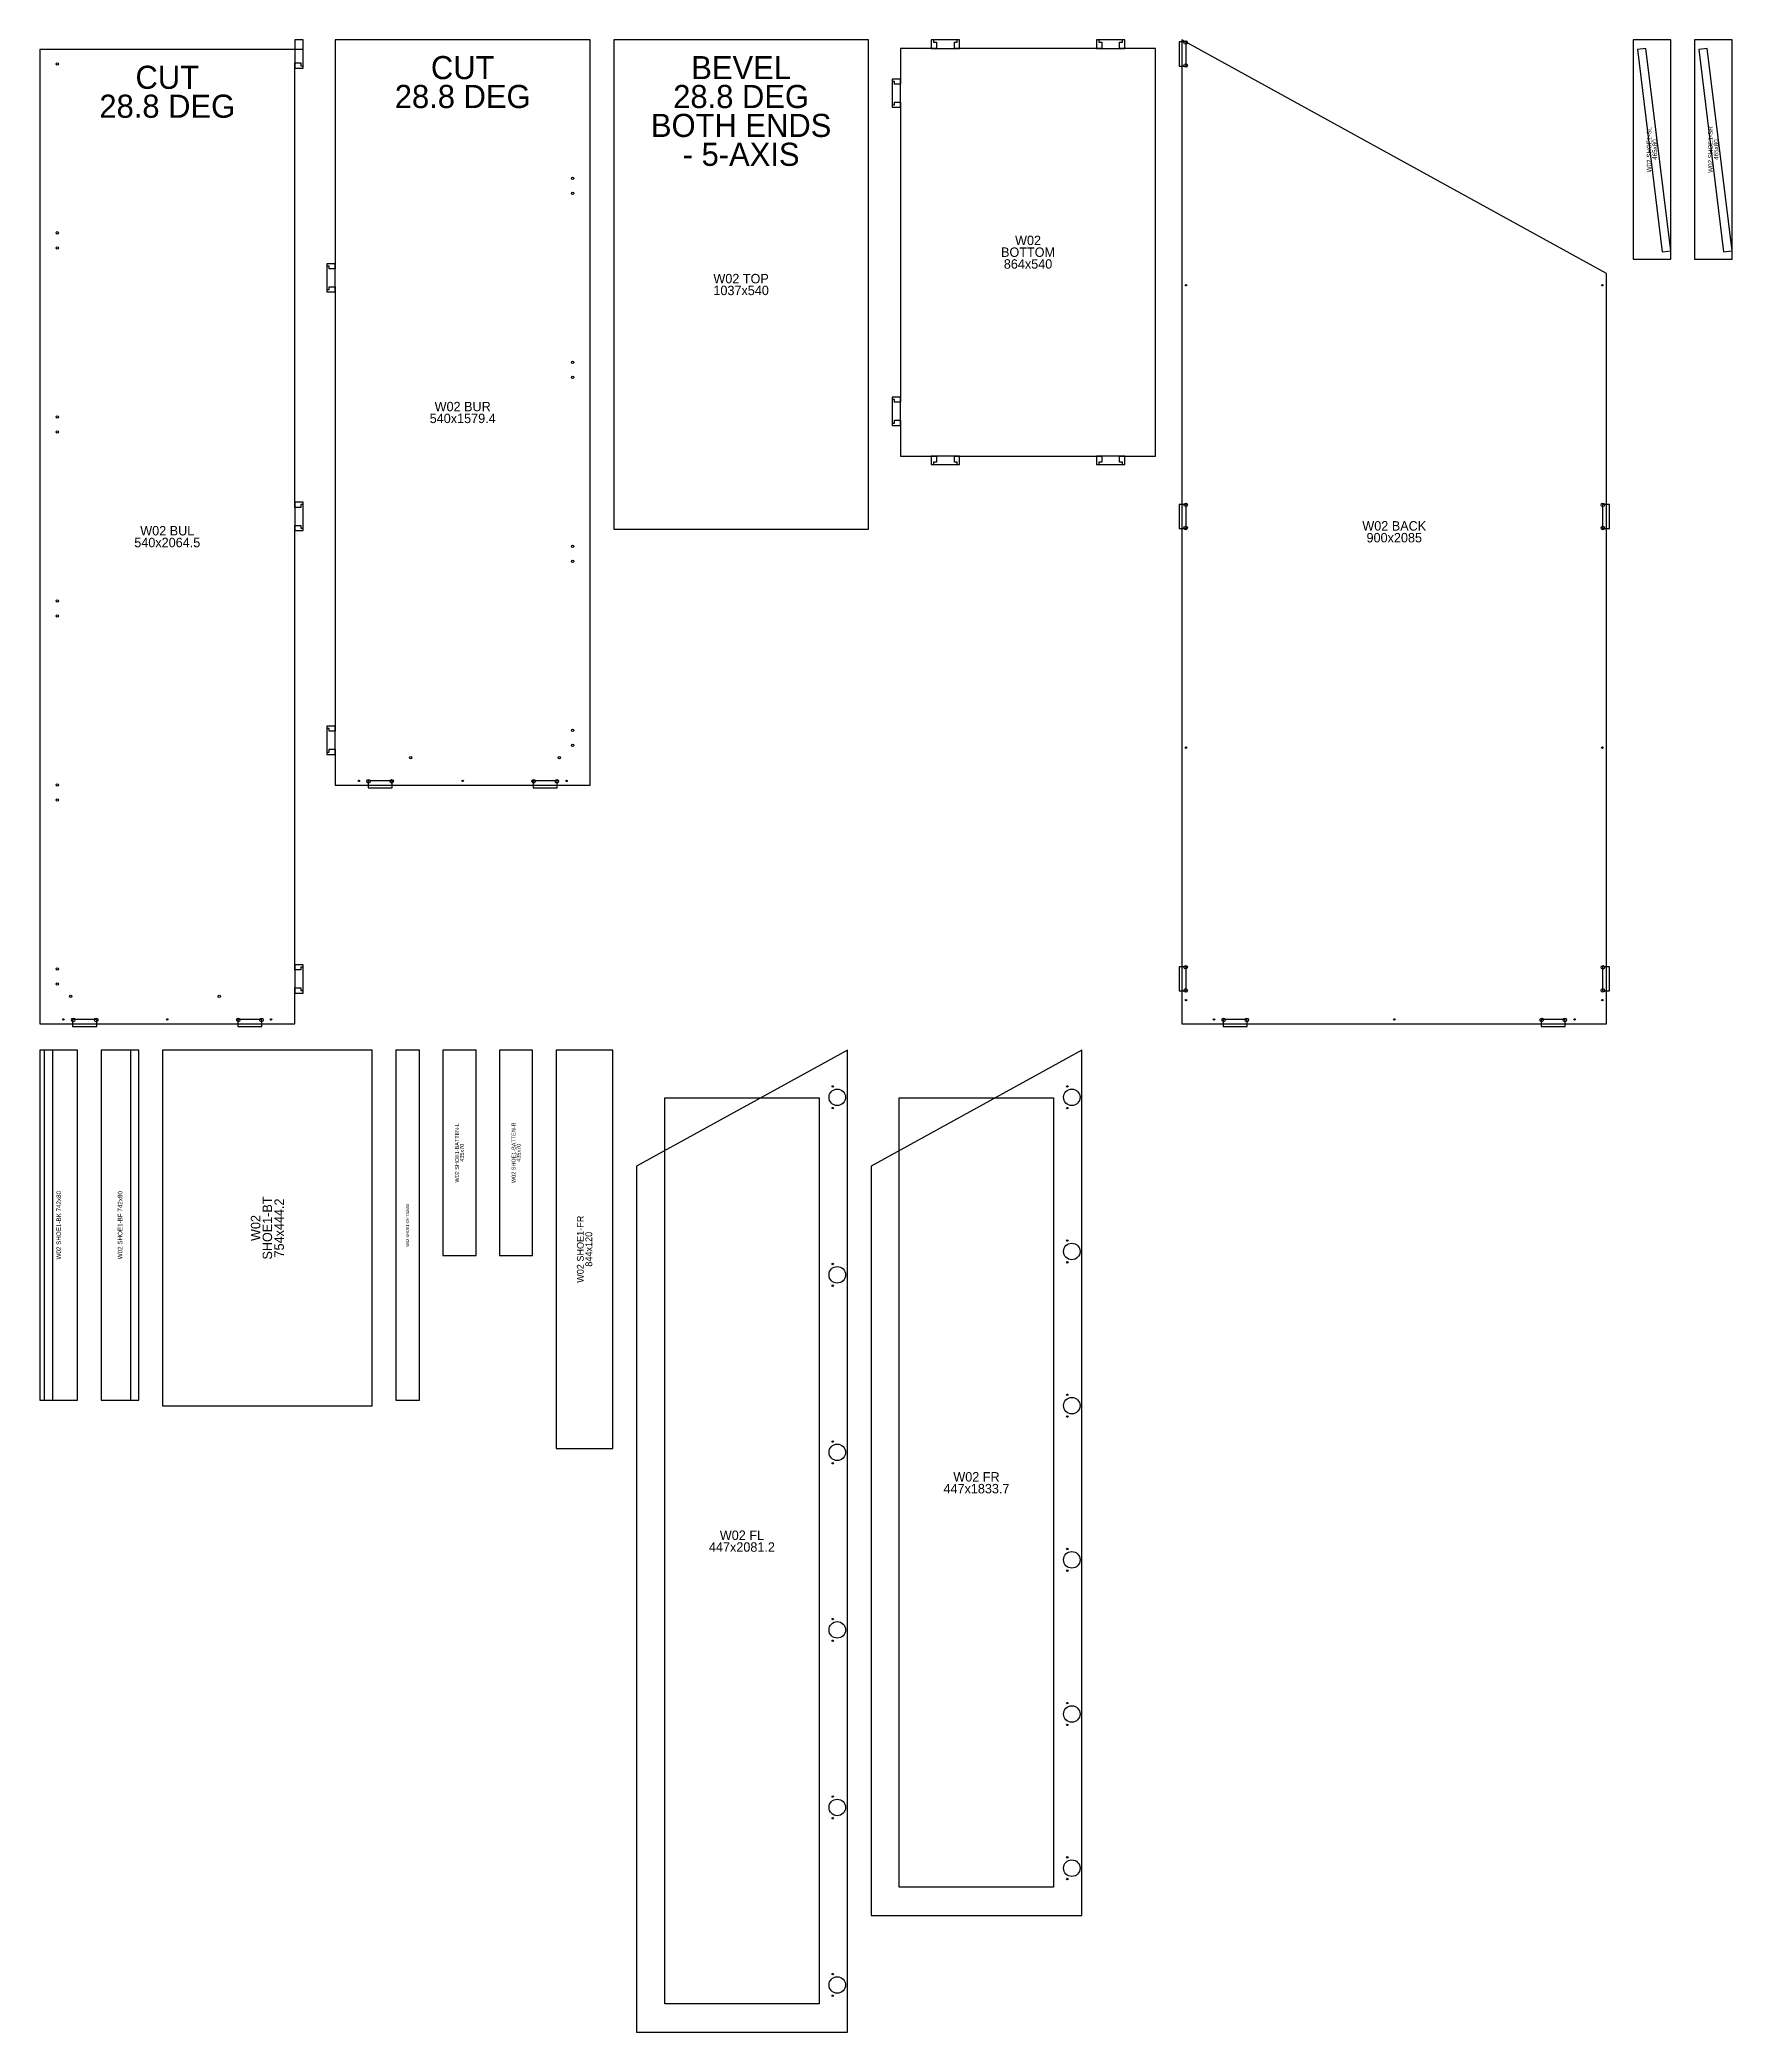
# Model space of a CAD drawing. Extents: x 0 to 3586, y 0 to 13892.
# Drawn here: x 0 to 3586, y 0 to 4222 of the extents above; entities that cross this region are included whole.
import ezdxf
from ezdxf.enums import TextEntityAlignment as Align

# ---------------------------------------------------------------- set-up
doc = ezdxf.new("R2010")
doc.units = 0
for name, color, linetype in [('FRONT_HINGES_35MM', 3, 'CONTINUOUS'), ('FRONT_HINGES_3MM', 30, 'CONTINUOUS'), ('HINGES_5MM', 5, 'CONTINUOUS'), ('OUTLINE', 7, 'CONTINUOUS'), ('PUZZLE_DOG_BONES', 2, 'CONTINUOUS'), ('PUZZLE_HOLES_7_5MM', 3, 'CONTINUOUS'), ('PUZZLE_SOCKET', 1, 'CONTINUOUS'), ('SCREWS_3MM', 4, 'CONTINUOUS'), ('SHAKER_PANEL_POCKET', 41, 'CONTINUOUS'), ('SHOE_GROOVE_6MM', 1, 'CONTINUOUS'), ('SHOE_RUNNER_5MM', 5, 'CONTINUOUS'), ('UNIT_NUMBER', 94, 'CONTINUOUS')]:
    doc.layers.add(name, color=color, linetype=linetype)

msp = doc.modelspace()

# ---------------------------------------------------------------- texts
at = {"layer": 'UNIT_NUMBER'}
for s, height, p in [('CUT', 49, (896, 4163.375)), ('BEVEL', 49, (1486, 4163.375)), ('CUT', 49, (270, 4142.8321)), ('28.8 DEG', 49, (270, 4081.5821)), ('28.8 DEG', 49, (896, 4102.125)), ('28.8 DEG', 49, (1486, 4102.125)), ('BOTH ENDS', 49, (1486, 4040.875)), ('- 5-AXIS', 49, (1486, 3979.625)), ('W02', 20, (2094, 3797.175)), ('BOTTOM', 20, (2094, 3772.175)), ('W02 TOP', 20, (1486, 3716.153)), ('864x540', 20, (2094, 3747.175)), ('1037x540', 20, (1486, 3691.153)), ('540x1579.4', 20, (896, 3419.9965)), ('W02 BUR', 20, (896, 3444.9965)), ('540x2064.5', 20, (270, 3156.9035)), ('W02 BUL', 20, (270, 3181.9035)), ('W02 BACK', 20, (2870, 3192.175)), ('900x2085', 20, (2870, 3167.175)), ('W02 FR', 20, (1984.72, 1176.8375)), ('447x1833.7', 20, (1984.72, 1151.8375)), ('W02 FL', 20, (1487.72, 1053.0875)), ('447x2081.2', 20, (1487.72, 1028.0875))]:
    msp.add_text(s, height=height, dxfattribs=at).set_placement(p, align=Align.MIDDLE_CENTER)
for s, height, p in [('W02 SHOE1-SL', 9.6, (3410, 3989.675)), ('W02 SHOE1-SR', 9.6, (3540, 3989.675)), ('465x80', 9.6, (3422, 3989.675)), ('465x80', 9.6, (3552, 3989.675)), ('W02 SHOE1-BATTEN-L', 8.4, (883.97, 1863.675)), ('W02 SHOE1-BATTEN-R', 8.4, (1003.97, 1863.675)), ('435x70', 8.4, (894.47, 1863.675)), ('435x70', 8.4, (1014.47, 1863.675)), ('W02 SHOE1-BK 742x80', 9.6, (40, 1710.175)), ('W02 SHOE1-BF 742x80', 9.6, (170, 1710.175)), ('SHOE1-BT', 20, (482.11, 1704.175)), ('754x444.2', 20, (507.11, 1704.175)), ('W02 SHOE1-DV 742x50', 6, (779.22, 1710.175)), ('W02', 20, (457.11, 1704.175)), ('W02 SHOE1-FR', 14.4, (1145.22, 1659.175)), ('844x120', 14.4, (1163.22, 1659.175))]:
    msp.add_text(s, height=height, rotation=90, dxfattribs=at).set_placement(p, align=Align.MIDDLE_CENTER)

# ---------------------------------------------------------------- linework, layer by layer
at = {"layer": 'FRONT_HINGES_35MM'}
for centre in [(1689.72, 1981.175), (2186.72, 1981.175), (2186.72, 1654.44), (1689.72, 1604.94), (2186.72, 1327.705), (1689.72, 1228.705), (2186.72, 1000.97), (1689.72, 852.47), (2186.72, 674.235), (1689.72, 476.235), (2186.72, 347.5), (1689.72, 100)]:
    msp.add_circle(centre, 17.5, dxfattribs=at)
at = {"layer": 'FRONT_HINGES_3MM'}
for centre in [(1680.22, 2004.175), (2177.22, 2004.175), (1680.22, 1958.175), (2177.22, 1958.175), (2177.22, 1677.44), (1680.22, 1627.94), (2177.22, 1631.44), (1680.22, 1581.94), (2177.22, 1350.705), (2177.22, 1304.705), (1680.22, 1251.705), (1680.22, 1205.705), (2177.22, 1023.97), (2177.22, 977.97), (1680.22, 875.47), (1680.22, 829.47), (2177.22, 697.235), (2177.22, 651.235), (1680.22, 499.235), (1680.22, 453.235), (2177.22, 370.5), (2177.22, 324.5), (1680.22, 123), (1680.22, 77)]:
    msp.add_circle(centre, 1.5, dxfattribs=at)
at = {"layer": 'HINGES_5MM'}
for centre in [(37, 4171.175), (1129, 3928.8179), (1129, 3896.8179), (37, 3813.175), (37, 3781.175), (1129, 3538.8179), (1129, 3506.8179), (37, 3423.175), (37, 3391.175), (1129, 3148.8179), (1129, 3116.8179), (37, 3033.175), (37, 3001.175), (1129, 2758.8179), (1129, 2726.8179), (37, 2643.175), (37, 2611.175), (37, 2253.175), (37, 2221.175)]:
    msp.add_circle(centre, 2.5, dxfattribs=at)
at = {"layer": 'OUTLINE'}
for points in [[(626, 2642.8179), (1166, 2642.8179), (1166, 4222.175), (626, 4222.175), (626, 3742.8179), (626, 3736.8179), (613, 3736.8179), (613, 3742.8179), (608, 3742.8179), (608, 3692.8179), (613, 3692.8179), (613, 3698.8179), (626, 3698.8179), (626, 3692.8179), (626, 2762.8179), (626, 2756.8179), (613, 2756.8179), (613, 2762.8179), (608, 2762.8179), (608, 2712.8179), (613, 2712.8179), (613, 2718.8179), (626, 2718.8179), (626, 2712.8179)], [(1216, 3185.1309), (1756, 3185.1309), (1756, 4222.175), (1216, 4222.175)], [(1824, 3340.175), (1894, 3340.175), (1900, 3340.175), (1900, 3327.175), (1894, 3327.175), (1894, 3322.175), (1944, 3322.175), (1944, 3327.175), (1938, 3327.175), (1938, 3340.175), (1944, 3340.175), (2244, 3340.175), (2250, 3340.175), (2250, 3327.175), (2244, 3327.175), (2244, 3322.175), (2294, 3322.175), (2294, 3327.175), (2288, 3327.175), (2288, 3340.175), (2294, 3340.175), (2364, 3340.175), (2364, 4204.175), (2294, 4204.175), (2288, 4204.175), (2288, 4217.175), (2294, 4217.175), (2294, 4222.175), (2244, 4222.175), (2244, 4217.175), (2250, 4217.175), (2250, 4204.175), (2244, 4204.175), (1944, 4204.175), (1938, 4204.175), (1938, 4217.175), (1944, 4217.175), (1944, 4222.175), (1894, 4222.175), (1894, 4217.175), (1900, 4217.175), (1900, 4204.175), (1894, 4204.175), (1824, 4204.175), (1824, 4134.175), (1824, 4128.175), (1811, 4128.175), (1811, 4134.175), (1806, 4134.175), (1806, 4084.175), (1811, 4084.175), (1811, 4090.175), (1824, 4090.175), (1824, 4084.175), (1824, 3460.175), (1824, 3454.175), (1811, 3454.175), (1811, 3460.175), (1806, 3460.175), (1806, 3410.175), (1811, 3410.175), (1811, 3416.175), (1824, 3416.175), (1824, 3410.175)], [(2420, 2137.175), (3320, 2137.175), (3320, 3727.175), (2420, 4222.175)], [(3456, 3757.175), (3456, 4222.175), (3376, 4222.175), (3376, 3757.175)], [(3586, 3757.175), (3586, 4222.175), (3506, 4222.175), (3506, 3757.175)], [(0, 2137.175), (540, 2137.175), (540, 2207.175), (540, 2213.175), (553, 2213.175), (553, 2207.175), (558, 2207.175), (558, 2257.175), (553, 2257.175), (553, 2251.175), (540, 2251.175), (540, 2257.175), (540, 3187.175), (540, 3193.175), (553, 3193.175), (553, 3187.175), (558, 3187.175), (558, 3237.175), (553, 3237.175), (553, 3231.175), (540, 3231.175), (540, 3237.175), (540, 4167.175), (540, 4173.175), (553, 4173.175), (553, 4167.175), (558, 4167.175), (558, 4201.6321), (540, 4201.6321), (0, 4201.6321)], [(80, 1339.175), (80, 2081.175), (0, 2081.175), (0, 1339.175)], [(210, 1339.175), (210, 2081.175), (130, 2081.175), (130, 1339.175)], [(704.22, 1327.175), (704.22, 2081.175), (260, 2081.175), (260, 1327.175)], [(804.22, 1339.175), (804.22, 2081.175), (754.22, 2081.175), (754.22, 1339.175)], [(924.22, 1646.175), (924.22, 2081.175), (854.22, 2081.175), (854.22, 1646.175)], [(1044.22, 1646.175), (1044.22, 2081.175), (974.22, 2081.175), (974.22, 1646.175)], [(1214.22, 1237.175), (1214.22, 2081.175), (1094.22, 2081.175), (1094.22, 1237.175)], [(1264.22, 0), (1711.22, 0), (1711.22, 2081.175), (1264.22, 1835.325)], [(1761.22, 247.5), (2208.22, 247.5), (2208.22, 2081.175), (1761.22, 1835.325)]]:
    msp.add_lwpolyline(points, close=True, dxfattribs=at)
at = {"layer": 'PUZZLE_DOG_BONES'}
for points in [[(540, 4162.175), (558, 4162.175), (558, 4222.175), (540, 4222.175)], [(1889, 4204.175), (1949, 4204.175), (1949, 4222.175), (1889, 4222.175)], [(2239, 4204.175), (2299, 4204.175), (2299, 4222.175), (2239, 4222.175)], [(1806, 4079.175), (1824, 4079.175), (1824, 4139.175), (1806, 4139.175)], [(608, 3687.8179), (626, 3687.8179), (626, 3747.8179), (608, 3747.8179)], [(1806, 3405.175), (1824, 3405.175), (1824, 3465.175), (1806, 3465.175)], [(1889, 3322.175), (1949, 3322.175), (1949, 3340.175), (1889, 3340.175)], [(2239, 3322.175), (2299, 3322.175), (2299, 3340.175), (2239, 3340.175)], [(540, 3182.175), (558, 3182.175), (558, 3242.175), (540, 3242.175)], [(608, 2707.8179), (626, 2707.8179), (626, 2767.8179), (608, 2767.8179)], [(540, 2202.175), (558, 2202.175), (558, 2262.175), (540, 2262.175)]]:
    msp.add_lwpolyline(points, close=True, dxfattribs=at)
at = {"layer": 'PUZZLE_HOLES_7_5MM'}
for centre in [(2428, 4216.675), (2428, 4167.675), (2428, 3236.675), (3312, 3236.675), (2428, 3187.675), (3312, 3187.675), (696.5, 2650.8179), (745.5, 2650.8179), (1046.5, 2650.8179), (1095.5, 2650.8179), (2428, 2256.675), (3312, 2256.675), (2428, 2207.675), (3312, 2207.675), (70.5, 2145.175), (119.5, 2145.175), (420.5, 2145.175), (469.5, 2145.175), (2508.5, 2145.175), (2557.5, 2145.175), (3182.5, 2145.175), (3231.5, 2145.175)]:
    msp.add_circle(centre, 3.75, dxfattribs=at)
at = {"layer": 'PUZZLE_SOCKET'}
for points in [[(2414, 4166.675), (2429, 4166.675), (2429, 4217.675), (2414, 4217.675)], [(2414, 3186.675), (2429, 3186.675), (2429, 3237.675), (2414, 3237.675)], [(3311, 3186.675), (3326, 3186.675), (3326, 3237.675), (3311, 3237.675)], [(695.5, 2636.8179), (746.5, 2636.8179), (746.5, 2651.8179), (695.5, 2651.8179)], [(1045.5, 2636.8179), (1096.5, 2636.8179), (1096.5, 2651.8179), (1045.5, 2651.8179)], [(2414, 2206.675), (2429, 2206.675), (2429, 2257.675), (2414, 2257.675)], [(3311, 2206.675), (3326, 2206.675), (3326, 2257.675), (3311, 2257.675)], [(69.5, 2131.175), (120.5, 2131.175), (120.5, 2146.175), (69.5, 2146.175)], [(419.5, 2131.175), (470.5, 2131.175), (470.5, 2146.175), (419.5, 2146.175)], [(2507.5, 2131.175), (2558.5, 2131.175), (2558.5, 2146.175), (2507.5, 2146.175)], [(3181.5, 2131.175), (3232.5, 2131.175), (3232.5, 2146.175), (3181.5, 2146.175)]]:
    msp.add_lwpolyline(points, close=True, dxfattribs=at)
at = {"layer": 'SCREWS_3MM'}
for centre in [(2429, 3702.175), (3311, 3702.175), (2429, 2722.175), (3311, 2722.175), (676, 2651.8179), (896, 2651.8179), (1116, 2651.8179), (2429, 2187.175), (3311, 2187.175), (50, 2146.175), (270, 2146.175), (490, 2146.175), (2488, 2146.175), (2870, 2146.175), (3252, 2146.175)]:
    msp.add_circle(centre, 1.5, dxfattribs=at)
at = {"layer": 'SHAKER_PANEL_POCKET'}
for points in [[(1324.22, 1979.6987), (1651.22, 1979.6987), (1651.22, 60), (1324.22, 60)], [(1821.22, 1979.6987), (2148.22, 1979.6987), (2148.22, 307.5), (1821.22, 307.5)]]:
    msp.add_lwpolyline(points, close=True, dxfattribs=at)
at = {"layer": 'SHOE_GROOVE_6MM'}
for points in [[(3456, 3775.175), (3403.33, 4204.175), (3385.2656, 4201.9572), (3437.9356, 3772.9572)], [(3586, 3775.175), (3533.33, 4204.175), (3515.2656, 4201.9572), (3567.9356, 3772.9572)], [(27.33, 1339.175), (27.33, 2081.175), (9.13, 2081.175), (9.13, 1339.175)], [(210, 1339.175), (210, 2081.175), (191.8, 2081.175), (191.8, 1339.175)]]:
    msp.add_lwpolyline(points, close=True, dxfattribs=at)
at = {"layer": 'SHOE_RUNNER_5MM'}
for centre in [(786, 2700.8179), (1101, 2700.8179), (65, 2195.175), (380, 2195.175)]:
    msp.add_circle(centre, 2.5, dxfattribs=at)

msp.set_redraw_order([(e.dxf.handle, doc.entitydb.next_handle()) for e in msp.query("TEXT MTEXT ATTDEF DIMENSION ARC_DIMENSION")])  # texts and dimensions are drawn at this point

doc.saveas('drawing.dxf')
